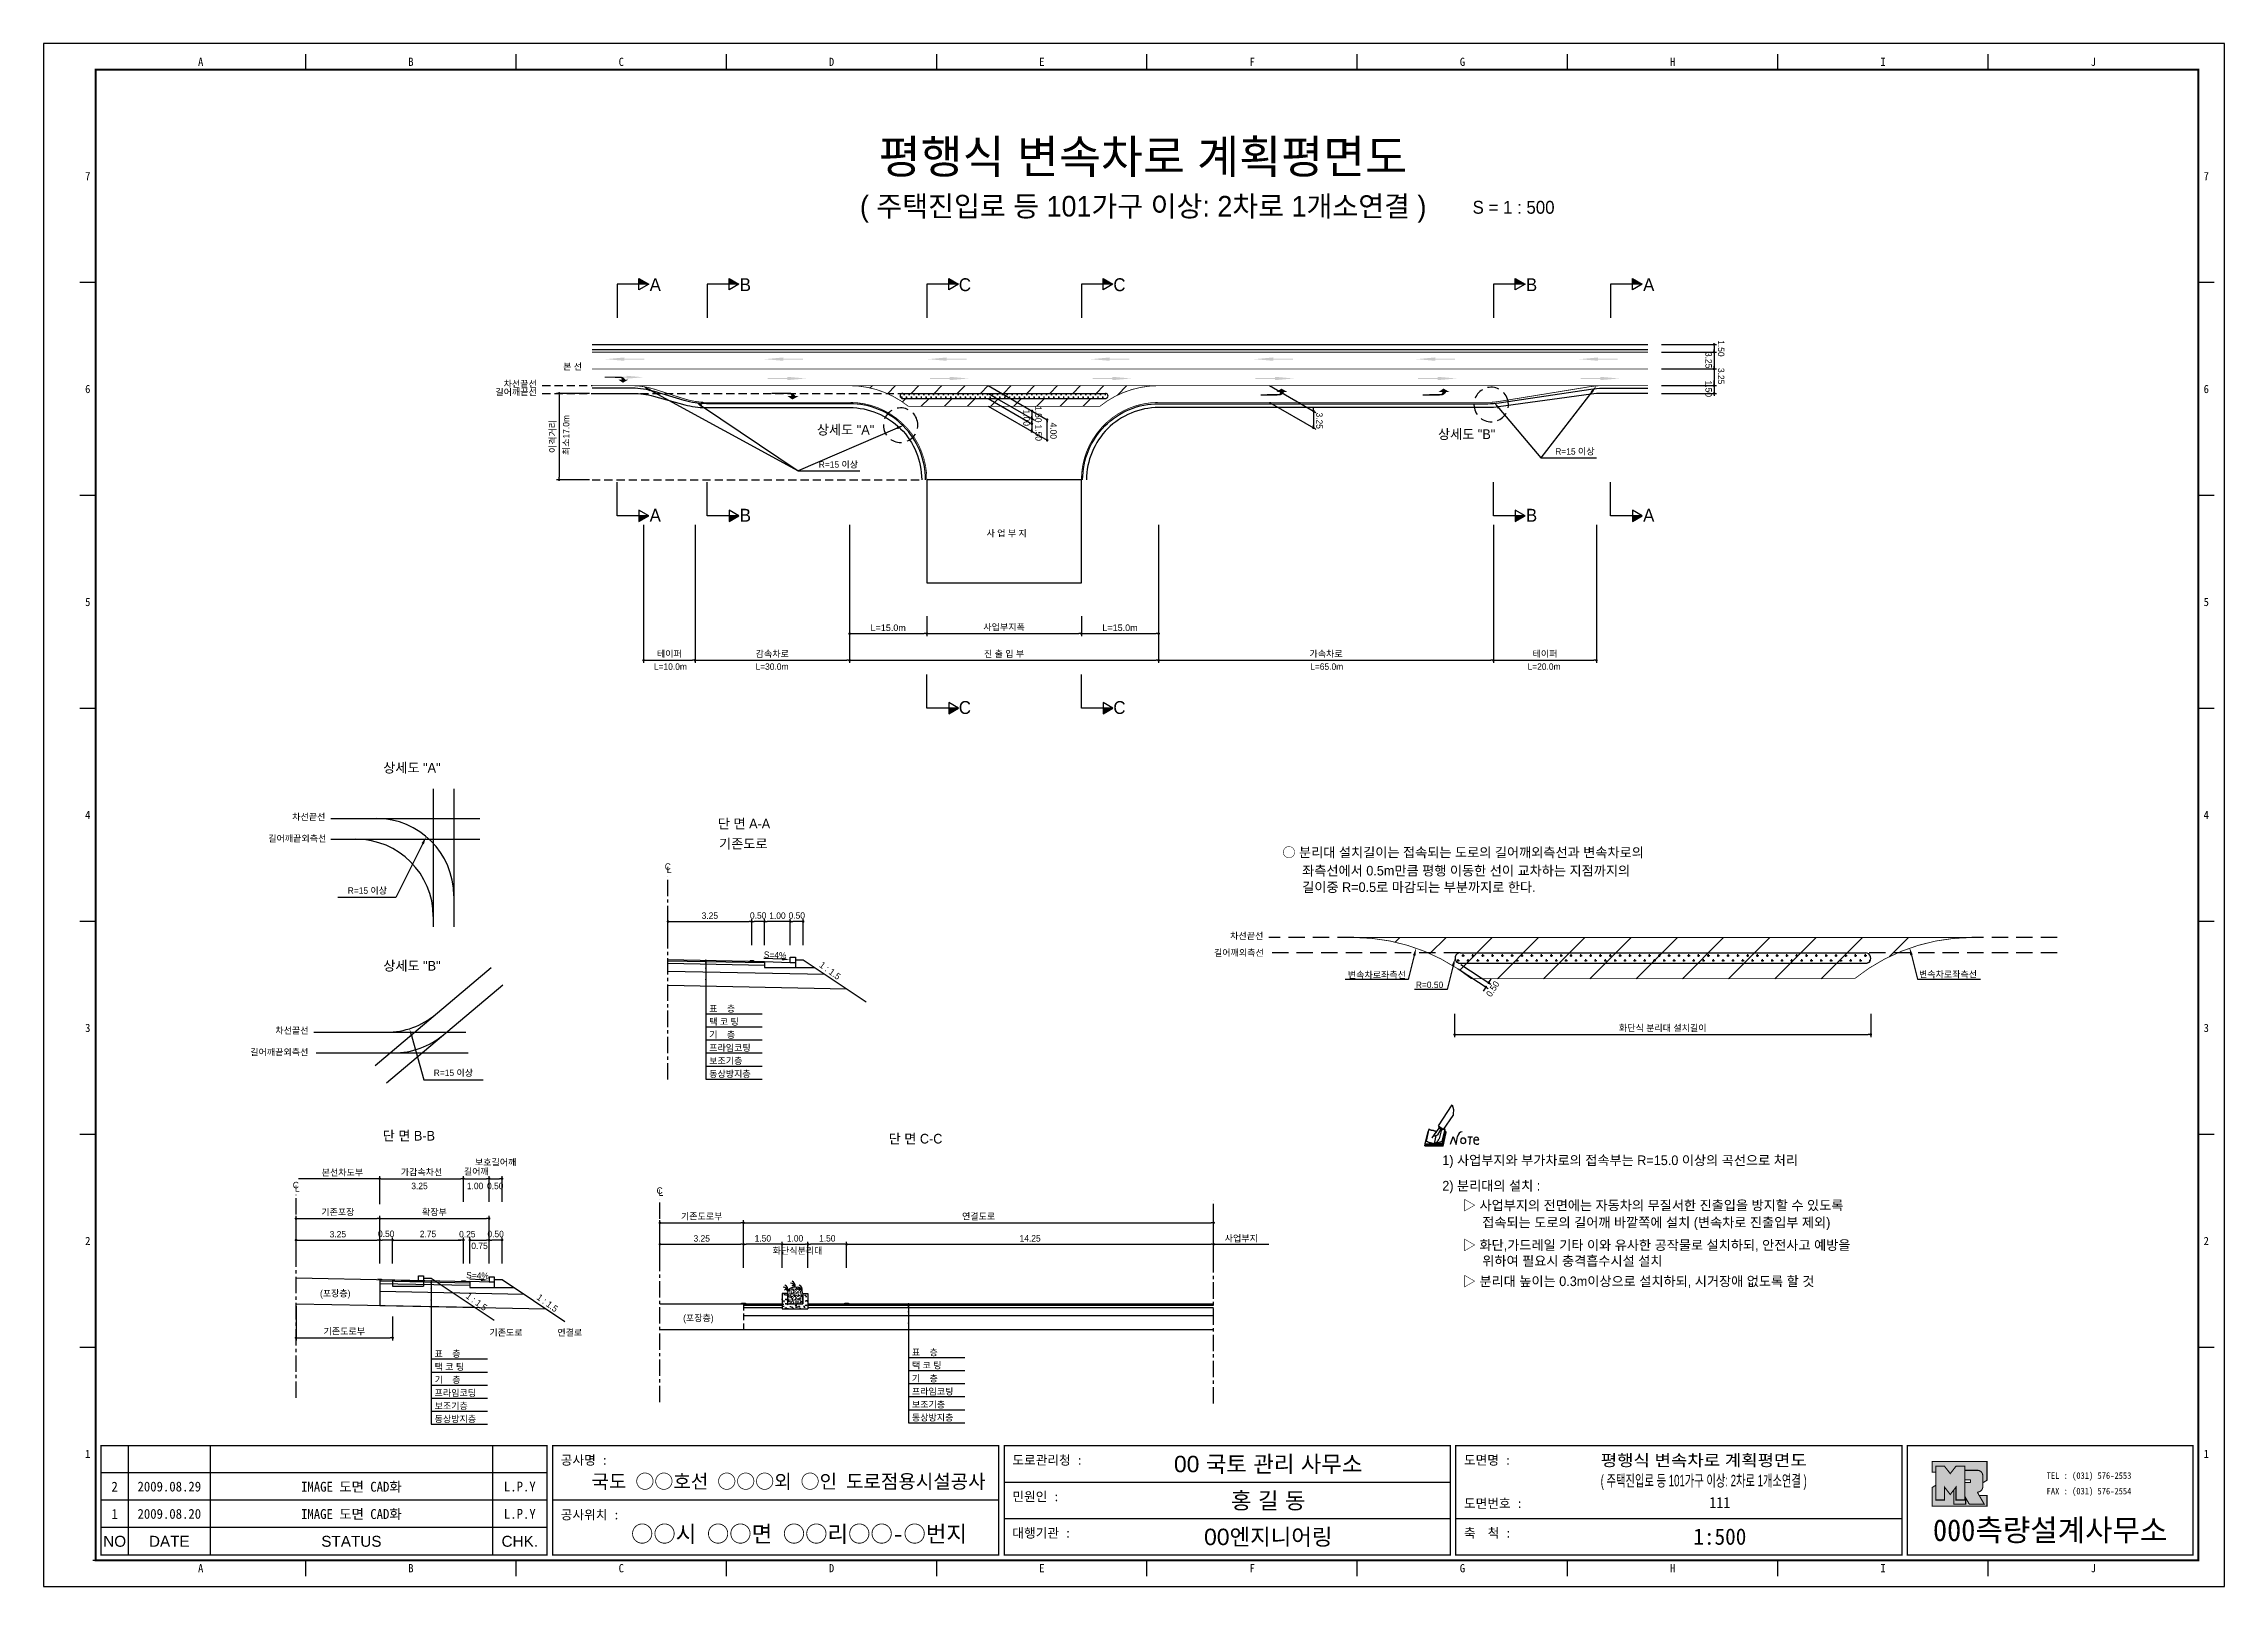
# Model space of a CAD drawing. Header units: millimetres. Extents: x 499 to 922, y 5 to 304.
import ezdxf
from ezdxf.enums import TextEntityAlignment as Align

# ---------------------------------------------------------------- set-up
doc = ezdxf.new("R2010")
doc.units = ezdxf.units.MM
doc.linetypes.add('CENTER', pattern=[50.8, 31.75, -6.35, 6.35, -6.35])
doc.linetypes.add('HIDDEN', pattern=[9.525, 6.35, -3.175])
for name, color, linetype in [('CC-GSTR-0004', 4, 'Continuous'), ('CM-LANE-0030', 30, 'Continuous'), ('CZ-DIMT-0002', 7, 'Continuous'), ('CZ-EXST-0002', 1, 'Continuous'), ('CZ-LIN1-0007', 7, 'Continuous'), ('CZ-LIN2-0003', 3, 'Continuous'), ('CZ-LINE-0001', 7, 'Continuous'), ('CZ-TEXT-BOX0', 7, 'Continuous'), ('TITLE', 7, 'Continuous')]:
    doc.layers.add(name, color=color, linetype=linetype)
doc.styles.add('견고딕', font='arial.ttf')
doc.styles.add('돋움', font='')
doc.styles.add('돋음체', font='')
doc.styles.get('돋움').set_extended_font_data('Dotum')
doc.styles.get('돋음체').set_extended_font_data('DotumChe')

msp = doc.modelspace()

# ---------------------------------------------------------------- texts
at = {"layer": 'CZ-DIMT-0002', "style": '돋움'}
for s, height, p in [('A', 2.5, (617.3, 257.35)), ('B', 2.5, (634.79, 257.35)), ('C', 2.5, (677.41, 257.35)), ('C', 2.5, (707.41, 257.35)), ('B', 2.5, (787.41, 257.35)), ('A', 2.5, (810.17, 257.35)), ('본 선', 1.25, (601.24, 241.46)), ('길어깨끝선', 1.25, (590.29, 236.51)), ('차선끝선', 1.25, (591.08, 238.1)), ('상세도 "A"', 1.875, (654.24, 229.2)), ('상세도 "B"', 1.875, (774.81, 228.34)), ('R=15 이상', 1.25, (795.83, 225)), ('R=15 이상', 1.25, (652.85, 222.46)), ('A', 2.5, (617.3, 212.61)), ('B', 2.5, (634.79, 212.61)), ('B', 2.5, (787.41, 212.61)), ('A', 2.5, (810.17, 212.61)), ('사 업 부 지', 1.25, (685.51, 209.1)), ('L=10.0m', 1.25, (620.24, 183.24)), ('L=30.0m', 1.25, (639.96, 183.24)), ('L=65.0m', 1.25, (747.65, 183.24)), ('L=20.0m', 1.25, (789.84, 183.24)), ('C', 2.5, (677.41, 175.3)), ('C', 2.5, (707.41, 175.3)), ('차선끝선', 1.25, (550.03, 154.09)), ('길어깨끝외측선', 1.25, (547.8, 149.89)), ('C', 1.25, (619.73, 144.44)), ('L', 1.25, (619.99, 143.79)), ('R=15 이상', 1.25, (561.41, 139.77)), ('차선끝선', 1.25, (732.12, 131)), ('차선끝선', 1.25, (546.77, 112.61)), ('길어깨끝외측선', 1.25, (544.31, 108.43)), ('R=15 이상', 1.25, (578.11, 104.41)), ('C', 1.25, (547.52, 82.63)), ('L', 1.25, (547.78, 81.98)), ('C', 1.25, (618.15, 81.56)), ('L', 1.25, (618.41, 81.16))]:
    msp.add_text(s, height=height, dxfattribs=at).set_placement(p, align=Align.MIDDLE_CENTER)
for s, rotation, p in [('1.50', 270, (823.6, 246.58)), ('3.25', 270, (821.17, 244.3)), ('1.50', 270, (821.17, 238.74)), ('3.25', 270, (823.6, 241.19)), ('최소17.0m', 90, (600.62, 224.29))]:
    msp.add_text(s, height=1.25, rotation=rotation, dxfattribs=at).set_placement(p)
for s, p in [('○ 분리대 설치길이는 접속되는 도로의 길어깨외측선과 변속차로의', (739.04, 147.19)), ('좌측선에서 0.5m만큼 평행 이동한 선이 교차하는 지점까지의', (742.89, 143.64)), ('길이중 R=0.5로 마감되는 부분까지로 한다.', (742.89, 140.44)), ('1) 사업부지와 부가차로의 접속부는 R=15.0 이상의 곡선으로 처리', (770.09, 87.44)), ('2) 분리대의 설치 :', (770.09, 82.5)), ('▷ 사업부지의 전면에는 자동차의 무질서한 진출입을 방지할 수 있도록', (774.07, 78.7)), ('접속되는 도로의 길어깨 바깥쪽에 설치 (변속차로 진출입부 제외)', (777.85, 75.38)), ('▷ 화단,가드레일 기타 이와 유사한 공작물로 설치하되, 안전사고 예방을', (774.07, 70.98)), ('위하여 필요시 충격흡수시설 설치', (777.85, 67.91)), ('▷ 분리대 높이는 0.3m이상으로 설치하되, 시거장애 없도록 할 것', (774.07, 63.96))]:
    msp.add_text(s, height=1.875, dxfattribs=at).set_placement(p, align=Align.MIDDLE_LEFT)
for s, rotation, p in [('S=4%', 357.7094, (640.57, 127.26)), ('1 : 1.5', 323.8881, (651.23, 124.23)), ('S=4%', 357.7094, (582.79, 65.08)), ('1 : 1.5', 323.8881, (582.61, 59.99)), ('1 : 1.5', 323.8881, (596.36, 59.74))]:
    msp.add_text(s, height=1.25, rotation=rotation, dxfattribs=at).set_placement(p, align=Align.MIDDLE_CENTER)
for s, p in [('길어깨외측선', (725.77, 127.09)), ('변속차로좌측선', (751.76, 122.8)), ('변속차로좌측선', (862.63, 122.91)), ('R=0.50', (764.95, 120.86)), ('표    층', (627.77, 116.24)), ('택 코 팅', (627.77, 113.71)), ('기    층', (627.77, 111.18)), ('프라임코팅', (627.77, 108.65)), ('보조기층', (627.77, 106.11)), ('동상방지층', (627.77, 103.58)), ('3.25', (569.94, 81.83)), ('1.00', (580.73, 81.83)), ('0.50', (584.64, 81.83)), ('사업부지', (727.85, 71.66)), ('화단식분리대', (640.09, 69.26)), ('(포장층)', (552.21, 60.99)), ('(포장층)', (622.71, 56.2)), ('기존도로', (585.1, 53.39)), ('연결로', (598.29, 53.39)), ('표    층', (667.12, 49.55)), ('표    층', (574.47, 49.27)), ('택 코 팅', (574.47, 46.74)), ('택 코 팅', (667.12, 47.02)), ('프라임코팅', (574.47, 41.67)), ('기    층', (574.47, 44.21)), ('프라임코팅', (667.12, 41.95)), ('기    층', (667.12, 44.49)), ('보조기층', (574.47, 39.14)), ('보조기층', (667.12, 39.42)), ('동상방지층', (667.12, 36.89)), ('동상방지층', (574.47, 36.61))]:
    msp.add_text(s, height=1.25, dxfattribs=at).set_placement(p)
at = {"layer": 'CZ-DIMT-0002', "char_height": 1.25, "attachment_point": 5, "style": '돋움'}
for s, insert, rotation in [('1.00', (689.35, 231.53), 270), ('1.50', (691.67, 232.19), 270), ('1.50', (691.71, 228.62), 270), ('4.00', (694.6, 229), 270), ('3.25', (746.22, 230.96), 270), ('\\A1;0.50', (779.89, 120.69), 57.1401)]:
    msp.add_mtext(s, dxfattribs=dict(at, insert=insert, rotation=rotation))
at = {"layer": 'CZ-DIMT-0002', "insert": (556.56, 85.01), "char_height": 1.25, "attachment_point": 5, "style": '돋움'}
msp.add_mtext('본선차도부', dxfattribs=at)
at = {"layer": 'CZ-LINE-0001', "insert": (597.44, 227.89), "char_height": 1.25, "attachment_point": 5, "rotation": 90, "style": '돋움'}
msp.add_mtext('\\A1;이격거리', dxfattribs=at)
at = {"layer": 'CZ-LINE-0001', "char_height": 1.25, "attachment_point": 5, "style": '돋움'}
for s, insert in [('\\A1;{\\fArial|b0|i0|c0|p32;L=15.0m}', (662.52, 190.78)), ('\\A1;사업부지폭', (685.02, 190.83)), ('\\A1;{\\fArial|b0|i0|c0|p32;L=15.0m}', (707.52, 190.78)), ('\\A1;테이퍼', (620.02, 185.66)), ('\\A1;감속차로', (640.02, 185.66)), ('\\A1;진 출 입 부', (685.02, 185.66)), ('\\A1;가속차로', (747.52, 185.66)), ('\\A1;테이퍼', (790.02, 185.66)), ('\\A1;3.25', (627.9, 134.9)), ('\\A1;0.50', (637.27, 134.93)), ('\\A1;1.00', (641.02, 134.9)), ('\\A1;0.50', (644.77, 134.93)), ('\\A1;화단식 분리대 설치길이', (812.88, 113.04)), ('\\A1;가감속차선', (571.93, 85.07)), ('\\A1;길어깨', (582.56, 85.19)), ('\\A1;보호길어깨', (586.31, 86.99)), ('\\A1;기존포장', (555.68, 77.32)), ('\\A1;확장부', (574.43, 77.32)), ('\\A1;기존도로부', (626.32, 76.5)), ('\\A1;연결도로', (680.07, 76.5)), ('\\A1;3.25', (555.68, 73.09)), ('\\A1;0.50', (565.06, 73.17)), ('\\A1;2.75', (573.18, 73.13)), ('\\A1;0.25', (580.81, 73.1)), ('\\A1;0.50', (586.31, 73.12)), ('\\A1;3.25', (626.32, 72.27)), ('\\A1;1.50', (638.19, 72.28)), ('\\A1;1.00', (644.44, 72.28)), ('\\A1;1.50', (650.69, 72.28)), ('\\A1;14.25', (690.07, 72.28)), ('\\A1;0.75', (583.18, 70.82)), ('\\A1;기존도로부', (556.93, 54.18))]:
    msp.add_mtext(s, dxfattribs=dict(at, insert=insert))
at = {"layer": 'CZ-TEXT-BOX0', "style": '돋움'}
for s, p in [('상세도 "A"', (570.05, 163.61)), ('단 면 A-A', (634.53, 152.77)), ('기존도로', (634.39, 148.87)), ('상세도 "B"', (570.06, 125.18)), ('단 면 B-B', (569.46, 92.2)), ('단 면 C-C', (667.82, 91.63))]:
    msp.add_text(s, height=1.875, dxfattribs=at).set_placement(p, align=Align.MIDDLE_CENTER)
at = {"layer": 'TITLE', "color": 3, "linetype": 'Continuous', "style": '돋음체'}
for s, p in [('A', (529.05, 300.6)), ('B', (569.87, 300.6)), ('C', (610.7, 300.6)), ('D', (651.52, 300.6)), ('E', (692.35, 300.6)), ('F', (733.17, 300.6)), ('G', (774, 300.6)), ('H', (814.82, 300.6)), ('I', (855.65, 300.6)), ('J', (896.47, 300.6)), ('7', (507.13, 278.43)), ('7', (918.4, 278.43)), ('6', (507.13, 237.1)), ('6', (918.4, 237.1)), ('5', (507.13, 195.77)), ('5', (918.4, 195.77)), ('4', (507.13, 154.44)), ('4', (918.4, 154.44)), ('3', (507.13, 113.12)), ('3', (918.4, 113.12)), ('2', (507.13, 71.79)), ('2', (918.4, 71.79)), ('1', (507.13, 30.46)), ('1', (918.4, 30.46)), ('A', (529.05, 8.28)), ('B', (569.87, 8.28)), ('C', (610.7, 8.28)), ('D', (651.52, 8.28)), ('E', (692.35, 8.28)), ('F', (733.17, 8.28)), ('G', (774, 8.28)), ('H', (814.82, 8.28)), ('I', (855.65, 8.28)), ('J', (896.47, 8.28))]:
    msp.add_text(s, height=1.59, dxfattribs=at).set_placement(p, align=Align.MIDDLE)
at = {"layer": 'TITLE', "style": '돋움'}
for s, height, p in [('평행식 변속차로 계획평면도', 6.5, (711.97, 282.21)), ('( 주택진입로 등 101가구 이상: 2차로 1개소연결 )', 4, (712.02, 272.58))]:
    msp.add_text(s, height=height, dxfattribs=at).set_placement(p, align=Align.MIDDLE_CENTER)
msp.add_text('S = 1 : 500', height=2.5, dxfattribs=at).set_placement((775.97, 272.37), align=Align.MIDDLE_LEFT)
at = {"layer": 'TITLE', "style": '돋음체'}
for s, p in [('공사명 : ', (598.96, 28.36)), ('도로관리청 :', (686.63, 28.36)), ('도면명 :', (774.3, 28.36)), ('민원인 :', (686.63, 21.28)), ('도면번호 :', (774.3, 19.96)), ('공사위치 :', (598.96, 17.75)), ('대행기관 :', (686.63, 14.21)), ('축  척 :', (774.3, 14.21))]:
    msp.add_text(s, height=1.804, dxfattribs=at).set_placement(p)
at = {"layer": 'TITLE', "color": 7, "linetype": 'Continuous'}
for s, height, style, p in [('00 국토 관리 사무소', 3.1832, '견고딕', (736.3, 28.53)), ('국도 ○○호선 ○○○외 ○인 도로점용시설공사', 2.7, '돋음체', (643.18, 25.15)), ('홍 길 동', 3.183, '견고딕', (736.3, 21.46)), ('○○시 ○○면 ○○리○○-○번지', 3.1832, '돋음체', (645.2, 14.98)), ('00엔지니어링', 3.183, '견고딕', (736.3, 14.39))]:
    msp.add_text(s, height=height, dxfattribs=dict(at, style=style)).set_placement(p, align=Align.MIDDLE)
at = {"layer": 'TITLE', "style": '돋움'}
for s, width, p, p2 in [('평행식 변속차로 계획평면도', 1.010039, (800.84, 28.1), (840.84, 28.1)), ('( 주택진입로 등 101가구 이상: 2차로 1개소연결 )', 0.572675, (800.84, 24.15), (840.84, 24.15))]:
    msp.add_text(s, height=2.25, dxfattribs=dict(at, width=width)).set_placement(p, p2, align=Align.FIT)
at = {"layer": 'TITLE', "color": 180, "style": '돋음체'}
for s, p in [('TEL : (031) 576-2553', (887.41, 25.62)), ('FAX : (031) 576-2554', (887.41, 22.6))]:
    msp.add_text(s, height=1.2733, dxfattribs=at).set_placement(p)
at = {"layer": 'TITLE', "color": 1, "linetype": 'Continuous', "style": '돋음체'}
msp.add_text('2', height=1.91, dxfattribs=at).set_placement((512.35, 24.11), align=Align.MIDDLE)
at = {"layer": 'TITLE', "linetype": 'Continuous'}
for s, height, style, p in [('2009.08.29', 1.91, '돋음체', (522.96, 24.11)), ('L.P.Y', 1.91, '돋음체', (591, 24.11)), ('111', 2.122, '돋음체', (823.97, 21.02)), ('1', 1.91, '돋음체', (512.35, 18.81)), ('2009.08.20', 1.91, '돋음체', (522.96, 18.81)), ('L.P.Y', 1.91, '돋음체', (591, 18.81)), ('NO', 2.122, '견고딕', (512.35, 13.5)), ('DATE', 2.122, '견고딕', (522.96, 13.5)), ('STATUS', 2.122, '견고딕', (558.31, 13.5)), ('CHK.', 2.122, '견고딕', (591, 13.5)), ('1:500', 3.183, '돋음체', (823.97, 14.39))]:
    msp.add_text(s, height=height, dxfattribs=dict(at, style=style)).set_placement(p, align=Align.MIDDLE)
at = {"layer": 'TITLE', "style": '돋음체'}
for p in [(558.31, 24.11), (558.31, 18.81)]:
    msp.add_text('IMAGE 도면 CAD화', height=1.9099, dxfattribs=at).set_placement(p, align=Align.MIDDLE)
at = {"layer": 'TITLE', "color": 180, "style": '돋음체'}
msp.add_text('000측량설계사무소', height=4.244, dxfattribs=at).set_placement((888.1, 13.54), align=Align.CENTER)

# ---------------------------------------------------------------- blocks, each defined once
blk = doc.blocks.new('note')
for p, q in [((0.85, 3.5), (3.53, 7.57)), ((1.8, 2.79), (3.74, 5.46)), ((3.53, 7.57), (3.8, 6.64)), ((3.8, 6.64), (3.69, 5.72)), ((3.69, 5.72), (3.74, 5.46)), ((-1.24, 2.36), (-1.77, 0)), ((-1.77, 0), (1.77, 0)), ((-1.77, 0), (-1.77, -0.3)), ((-1.53, 0.52), (-1.55, 0.54)), ((-1.01, 2.9), (-1.53, 0.52)), ((-1.48, 0.48), (-1.53, 0.52)), ((-1.43, 0.44), (-1.48, 0.48)), ((-1.38, 0.41), (-1.43, 0.44)), ((-1.33, 0.4), (-1.38, 0.41)), ((-1.27, 0.37), (-1.33, 0.4)), ((-1.22, 0.35), (-1.27, 0.37)), ((-1.13, 2.36), (-1.24, 2.36)), ((-1.17, 0.33), (-1.22, 0.35)), ((-1.12, 0.32), (-1.17, 0.33)), ((-1.02, 0.25), (-1.12, 0.32)), ((-0.97, 0.22), (-1.02, 0.25)), ((-1, 2.9), (-1.01, 2.9)), ((-0.98, 2.85), (-1, 2.9)), ((-0.95, 2.8), (-0.98, 2.85)), ((-0.93, 0.21), (-0.97, 0.22)), ((-0.9, 2.75), (-0.95, 2.8)), ((-0.88, 0.19), (-0.93, 0.21)), ((-0.85, 2.72), (-0.9, 2.75)), ((-0.8, 0.18), (-0.88, 0.19)), ((-0.79, 2.69), (-0.85, 2.72)), ((-0.75, 0.17), (-0.8, 0.18)), ((-0.74, 2.68), (-0.79, 2.69)), ((-0.7, 0.16), (-0.75, 0.17)), ((-0.69, 2.65), (-0.74, 2.68)), ((-0.64, 0.15), (-0.7, 0.16)), ((-0.64, 2.65), (-0.69, 2.65)), ((-0.59, 2.63), (-0.64, 2.65)), ((-0.58, 0.14), (-0.64, 0.15)), ((-0.54, 2.62), (-0.59, 2.63)), ((-0.53, 0.13), (-0.58, 0.14)), ((-0.48, 2.61), (-0.54, 2.62)), ((-0.48, 0.12), (-0.53, 0.13)), ((-0.43, 2.61), (-0.48, 2.61)), ((-0.43, 0.11), (-0.48, 0.12)), ((0.75, 2.77), (-0.46, 1.16)), ((0.37, 2.24), (-0.46, 1.16)), ((-0.46, 1.16), (-0.08, 1.47)), ((-0.38, 2.59), (-0.43, 2.61)), ((-0.38, 0.08), (-0.43, 0.11)), ((-0.33, 2.59), (-0.38, 2.59)), ((-0.29, 0.06), (-0.38, 0.08)), ((-0.27, 2.58), (-0.33, 2.59)), ((-0.23, 0.05), (-0.29, 0.06)), ((-0.22, 2.57), (-0.27, 2.58)), ((-0.16, 0.04), (-0.23, 0.05)), ((-0.17, 2.56), (-0.22, 2.57)), ((-0.12, 2.55), (-0.17, 2.56)), ((-0.11, 0.03), (-0.16, 0.04)), ((-0.07, 2.53), (-0.12, 2.55)), ((-0.04, 0.02), (-0.11, 0.03)), ((-0.08, 1.47), (0.72, 1.75)), ((-0.01, 2.51), (-0.07, 2.53)), ((-0.05, -0.3), (-0.05, 0)), ((0, 0), (-0.04, 0.02)), ((0.04, 2.5), (-0.01, 2.51)), ((0.37, 1.63), (0, 0)), ((0, 0), (1.6, 0.53)), ((0, 0), (1.65, 0.18)), ((0, 0.01), (0.06, 0.04)), ((0, -0.3), (0, 0)), ((0.09, 2.48), (0.04, 2.5)), ((0.05, -0.3), (0.05, 0)), ((0.06, 0.04), (0.11, 0.07)), ((0.14, 2.48), (0.09, 2.48)), ((0.11, 0.07), (0.16, 0.09)), ((0.2, 2.47), (0.14, 2.48)), ((0.16, 0.09), (0.21, 0.12)), ((0.26, 2.43), (0.18, 2.46)), ((0.21, 0.12), (0.27, 0.14)), ((0.34, 2.4), (0.26, 2.43)), ((0.27, 0.14), (0.36, 0.19)), ((0.45, 2.37), (0.34, 2.4)), ((0.36, 0.19), (0.41, 0.22)), ((0.41, 0.22), (0.46, 0.27)), ((0.46, 0.27), (0.51, 0.3)), ((0.51, 0.3), (0.56, 0.34)), ((0.56, 0.34), (0.6, 0.4)), ((0.6, 0.4), (0.64, 0.45)), ((0.64, 0.45), (0.67, 0.51)), ((0.67, 0.51), (0.74, 0.58)), ((0.72, 1.75), (1.16, 2.53)), ((0.74, 0.58), (0.79, 0.63)), ((1, 3.1), (0.75, 2.77)), ((0.79, 0.63), (0.83, 0.68)), ((0.83, 0.68), (0.86, 0.73)), ((0.85, 3.5), (1.8, 2.79)), ((1, 3.4), (0.85, 3.21)), ((0.85, 3.21), (1.52, 2.71)), ((0.86, 0.73), (0.89, 0.79)), ((0.89, 0.84), (0.92, 0.89)), ((0.89, 0.79), (0.89, 0.84)), ((0.92, 0.89), (0.96, 0.95)), ((0.96, 0.95), (1.01, 0.97)), ((1.47, 2.74), (1.01, 0.97)), ((1.16, 2.53), (1.37, 2.82)), ((2.13, 2.84), (1.44, 2.63)), ((1.52, 2.71), (1.66, 2.9)), ((1.6, 0.53), (2.13, 2.84)), ((1.65, 0.18), (2.19, 2.48)), ((1.77, 0), (2.3, 2.36)), ((1.77, -0.3), (2.3, 2.07)), ((1.77, -0.38), (2.3, 1.99)), ((1.77, -0.44), (2.3, 1.93)), ((1.77, 0), (1.77, -0.3)), ((2.19, 2.48), (2.04, 2.47)), ((2.3, 2.36), (2.16, 2.36)), ((2.3, 2.36), (2.3, 2.07)), ((3.21, -0.08), (3.68, 1.4)), ((3.68, 1.4), (4.26, -0.14)), ((4.26, -0.14), (4.56, 1.44)), ((6.55, 1.34), (7.46, 1.34)), ((7.01, 1.34), (6.87, -0.11)), ((7.71, 0.77), (7.71, 0.55)), ((7.71, 0.77), (8.67, 0.77)), ((-1.77, -0.3), (1.77, -0.3)), ((-1.77, -0.43), (-1.77, -0.3)), ((-1.77, -0.37), (1.77, -0.37)), ((-1.77, -0.43), (1.77, -0.43))]:
    blk.add_line(p, q)
for centre, major_axis, start_param, end_param in [((0.4, 2.31), (0.0702, 0.0702), 3.283946, 6.425539), ((5.68, 1.23), (-0.806, 0.806), -0.591174, 0.597824), ((5.66, 0.58), (-0.378, 0.378), 3.926991, 10.210176), ((8.3, 0.49), (0.422, 0.422), 2.265602, 4.634911), ((8.19, 0.77), (-0.342, 0.342), 3.926991, 7.068583)]:
    blk.add_ellipse(centre, major_axis=major_axis, ratio=1, start_param=start_param, end_param=end_param)
blk = doc.blocks.new('_Dot')
at = {"color": 0, "linetype": 'ByBlock', "lineweight": -2}
blk.add_line((-0.5, 0), (-1, 0), dxfattribs=at)
at = {"color": 0, "linetype": 'ByBlock', "const_width": 0.5}
blk.add_lwpolyline([(-0.25, 0, 1), (0.25, 0, 1)], format="xyb", close=True, dxfattribs=at)

# ---------------------------------------------------------------- hatches: boundary and pattern name
at = {"layer": 'CM-LANE-0030'}
h = msp.add_hatch(dxfattribs=at)
h.set_pattern_fill('ANSI31', color=256, style=0)
h.set_pattern_definition([(45, (2.092, 6.9414), (-2.245064, 2.245064), [])])
h.paths.add_polyline_path([(655.02, 237.76, -0.170323), (666.42, 233.76), (703.62, 233.76, -0.170323), (715.02, 237.76)])
h.paths.add_polyline_path([(704.7, 236.26, -0.750696), (704.97, 235.34, 0.001926), (704.84, 235.26), (665.19, 235.26, 0.001926), (665.07, 235.34, -0.750696), (665.34, 236.26)], flags=16)
h = msp.add_hatch(dxfattribs=at)
h.set_pattern_fill('ANSI31', color=256, scale=2, style=0)
h.set_pattern_definition([(45, (-552.934, -330.9765), (-4.490128, 4.490128), [])])
h.paths.add_polyline_path([(752.92, 130.67, -0.170323), (775.72, 122.67), (850.11, 122.67, -0.170323), (872.92, 130.67)])
at = {"layer": 'CZ-EXST-0002'}
h = msp.add_hatch(dxfattribs=at)
h.set_pattern_fill('AR-CONC', color=256, scale=0.01, style=0)
h.set_pattern_definition([(50, (-466.1782, 3542.4312), (1.8218467, -0.15939086), [0.1905, -2.0955]), (355, (-466.1782, 3542.4312), (-0.3524283, 1.9105664), [0.1524, -1.6764]), (100.451, (-466.0263, 3542.418), (1.469425, 1.7511669), [0.1619, -1.7809]), (46.1842, (-466.1782, 3542.9392), (2.7107904, -0.4204233), [0.28575, -3.14325]), (96.6356, (-465.9523, 3542.9042), (2.3740423, 2.4742556), [0.24285, -2.67135]), (351.184, (-466.1782, 3542.9392), (2.374046, 2.4742512), [0.2286, -2.5146]), (21, (-465.9242, 3542.8122), (1.5161488, -1.0226552), [0.1905, -2.0955]), (326, (-465.9242, 3542.8122), (0.6180203, 1.8418797), [0.1524, -1.6764]), (71.4514, (-465.7978, 3542.727), (2.1341649, 0.8192286), [0.1619, -1.7809]), (37.5, (-466.17816, 3542.43125), (0.03088603, 0.84555039), [0, -1.65608, 0, -1.7018, 0, -1.68275]), (7.5, (-466.1782, 3542.43125), (0.66819663, 1.00180575), [0, -0.97028, 0, -1.61798, 0, -0.64135]), (327.5, (-466.7446, 3542.43125), (1.35590595, -0.05728744), [0, -0.635, 0, -1.9812, 0, -2.6289]), (317.5, (-466.9986, 3542.4312), (1.4812918, 0.2542649), [0, -0.8255, 0, -1.31572, 0, -1.8669])])
h.paths.add_polyline_path([(646.94, 58.59), (646.94, 61.59), (645.94, 61.59), (645.94, 59.59), (642.94, 59.59), (642.94, 61.59), (641.94, 61.59), (641.94, 58.59)])
h = msp.add_hatch(dxfattribs=at)
h.set_pattern_fill('AR-SAND', color=256, scale=0.01, style=0)
h.set_pattern_definition([(37.5, (-466.17816, 3542.43125), (-0.016000313, 0.489413237), [0, -0.38608, 0, -0.4318, 0, -0.41275]), (7.5, (-466.17816, 3542.43125), (0.44952328, 0.7168251), [0, -0.20828, 0, -0.34798, 0, -0.13335]), (327.5, (-466.4906, 3542.43125), (0.79099237, 0.001437185), [0, -0.127, 0, -0.4572, 0, -0.5969]), (317.5, (-466.4906, 3542.43125), (0.76355645, 0.22292932), [0, -0.0635, 0, -0.29972, 0, -0.3429])])
edge = h.paths.add_edge_path()
edge.add_ellipse((644.44, 61.59), major_axis=(-1.5, 0), ratio=0.829212, start_angle=180, end_angle=360)
edge.add_line((642.94, 61.59), (642.94, 59.59))
edge.add_line((642.94, 59.59), (645.94, 59.59))
edge.add_line((645.94, 59.59), (645.94, 61.59))
at = {"layer": 'CZ-LIN1-0007'}
for points in [[(611.32, 243.23), (611.32, 243.01), (615.15, 243.01), (615.15, 242.8), (611.32, 242.8), (611.32, 242.58), (607.67, 242.9)], [(642.19, 243.23), (642.19, 243.01), (646.01, 243.01), (646.01, 242.8), (642.19, 242.8), (642.19, 242.58), (638.53, 242.9)], [(673.9, 243.23), (673.9, 243.01), (677.73, 243.01), (677.73, 242.8), (673.9, 242.8), (673.9, 242.58), (670.25, 242.9)], [(705.53, 243.23), (705.53, 243.01), (709.36, 243.01), (709.36, 242.8), (705.53, 242.8), (705.53, 242.58), (701.88, 242.9)], [(737.27, 243.23), (737.27, 243.01), (741.1, 243.01), (741.1, 242.8), (737.27, 242.8), (737.27, 242.58), (733.62, 242.9)], [(768.72, 243.23), (768.72, 243.01), (772.54, 243.01), (772.54, 242.8), (768.72, 242.8), (768.72, 242.58), (765.07, 242.9)], [(800.33, 243.23), (800.33, 243.01), (804.15, 243.01), (804.15, 242.8), (800.33, 242.8), (800.33, 242.58), (796.68, 242.9)], [(610.59, 239.51, -0.267976), (611.49, 238.9), (612.05, 238.91), (611.01, 238.33), (610.18, 238.9), (610.79, 238.9, 0.504994), (610.52, 239.27), (607.47, 239.29), (607.47, 239.53)], [(611.72, 239.68), (611.72, 239.49), (608.29, 239.49), (608.29, 239.3), (611.72, 239.3), (611.72, 239.11), (614.99, 239.39)], [(642.91, 239.47), (642.91, 239.26), (639.09, 239.26), (639.09, 239.05), (642.91, 239.05), (642.91, 238.83), (646.56, 239.15)], [(674.48, 239.47), (674.48, 239.26), (670.66, 239.26), (670.66, 239.05), (674.48, 239.05), (674.48, 238.83), (678.13, 239.15)], [(706.06, 239.47), (706.06, 239.26), (702.23, 239.26), (702.23, 239.05), (706.06, 239.05), (706.06, 238.83), (709.71, 239.15)], [(737.63, 239.47), (737.63, 239.26), (733.8, 239.26), (733.8, 239.05), (737.63, 239.05), (737.63, 238.83), (741.28, 239.15)], [(738.36, 235.85, 0.267976), (739.39, 236.53), (740.02, 236.53), (738.85, 237.19), (737.9, 236.54), (738.6, 236.54, -0.504994), (738.29, 236.12), (734.82, 236.1), (734.83, 235.83)], [(769.2, 239.47), (769.2, 239.26), (765.38, 239.26), (765.38, 239.05), (769.2, 239.05), (769.2, 238.83), (772.85, 239.15)], [(769.83, 235.85, 0.267976), (770.86, 236.53), (771.49, 236.53), (770.32, 237.19), (769.37, 236.54), (770.07, 236.54, -0.504994), (769.76, 236.12), (766.3, 236.1), (766.3, 235.83)], [(800.77, 239.47), (800.77, 239.26), (796.95, 239.26), (796.95, 239.05), (800.77, 239.05), (800.77, 238.83), (804.43, 239.15)], [(643.45, 236.41, -0.267976), (644.48, 235.73), (645.1, 235.73), (643.93, 235.07), (642.99, 235.72), (643.68, 235.72, 0.504994), (643.37, 236.14), (639.91, 236.16), (639.91, 236.43)], [(636.4, 126.08), (636.4, 126.21), (635.65, 126.22), (635.65, 126.1)], [(564.18, 64.27), (564.18, 64.4), (563.43, 64.41), (563.43, 64.29)], [(580.43, 63.95), (580.43, 64.07), (579.68, 64.09), (579.68, 63.96)], [(634.82, 59.59), (634.82, 59.71), (634.07, 59.71), (634.07, 59.59)], [(654.82, 59.59), (654.82, 59.71), (654.07, 59.71), (654.07, 59.59)]]:
    msp.add_hatch(color=256, dxfattribs=at).paths.add_polyline_path(points)
at = {"layer": 'CZ-LIN2-0003'}
h = msp.add_hatch(dxfattribs=at)
h.set_pattern_fill('CROSS', color=256, scale=0.075, style=0)
h.set_pattern_definition([(0, (2.092, 6.94137), (0.47625, 0.47625), [0.238125, -0.714375]), (90, (2.21106, 6.8223), (-0.47625, 0.47625), [0.238125, -0.714375])])
h.paths.add_polyline_path([(704.7, 236.26), (665.34, 236.26, 0.750696), (665.07, 235.34, -0.001926), (665.19, 235.26), (704.84, 235.26, -0.001926), (704.97, 235.34, 0.750696)])
h = msp.add_hatch(dxfattribs=at)
h.set_pattern_fill('CROSS', color=256, scale=0.15, style=0)
h.set_pattern_definition([(0, (-552.93405, -330.9765), (0.9525, 0.9525), [0.47625, -1.42875]), (90, (-552.6959, -331.2147), (-0.9525, 0.9525), [0.47625, -1.42875])])
h.paths.add_polyline_path([(773.56, 127.67, 0.750696), (773.02, 125.82, -0.001926), (773.26, 125.67), (852.57, 125.67, -0.001926), (852.81, 125.82, 0.750696), (852.28, 127.67)])
at = {"layer": 'CZ-LINE-0001'}
for points in [[(614.14, 258.53), (614.14, 257.43), (616.04, 257.43)], [(631.63, 258.53), (631.63, 257.43), (633.54, 257.43)], [(674.26, 258.53), (674.26, 257.43), (676.16, 257.43)], [(704.26, 258.53), (704.26, 257.43), (706.16, 257.43)], [(784.25, 258.53), (784.25, 257.43), (786.16, 257.43)], [(807.01, 258.53), (807.01, 257.43), (808.91, 257.43)], [(616.04, 212.48), (614.14, 212.48), (614.14, 211.38)], [(633.54, 212.48), (631.63, 212.48), (631.63, 211.38)], [(786.16, 212.48), (784.25, 212.48), (784.25, 211.38)], [(808.91, 212.48), (807.01, 212.48), (807.01, 211.38)], [(676.16, 175.17), (674.26, 175.17), (674.26, 174.07)], [(706.16, 175.17), (704.26, 175.17), (704.26, 174.07)]]:
    msp.add_hatch(color=256, dxfattribs=at).paths.add_polyline_path(points)
at = {"layer": 'TITLE', "ltscale": 150}
h = msp.add_hatch(color=8, dxfattribs=at)
edge = h.paths.add_edge_path()
edge.add_line((875.83, 28.99), (865.17, 28.99))
edge.add_line((865.17, 28.99), (865.17, 26.91))
edge.add_line((865.17, 26.91), (865.88, 26.91))
edge.add_line((865.88, 26.91), (865.88, 28.08))
edge.add_line((865.88, 28.08), (867.57, 28.08))
edge.add_line((867.57, 28.08), (868.7, 26.63))
edge.add_line((868.7, 26.63), (869.82, 28.08))
edge.add_line((869.82, 28.08), (871.52, 28.08))
edge.add_line((871.52, 28.08), (871.52, 27.28))
edge.add_line((871.52, 27.28), (873.95, 27.28))
edge.add_arc((873.95, 26.21), 1.07, 0, 90, ccw=False)
edge.add_line((875.02, 26.21), (875.02, 24.85))
edge.add_line((875.02, 24.85), (875.83, 25.35))
edge.add_line((875.83, 25.35), (875.83, 28.99))
h.paths.add_polyline_path([(869.38, 23.46), (868.7, 22.58), (867.57, 24.03), (867.57, 21.52), (865.88, 21.52), (865.88, 24.37), (865.17, 23.93), (865.17, 20.3), (875.83, 20.3), (875.83, 22.38), (874.34, 22.38), (875.29, 20.72), (872.39, 20.72), (871.69, 21.93), (871.69, 20.72), (869.38, 20.72)])
msp.add_hatch(color=5, dxfattribs=at).paths.add_polyline_path([(871.52, 28.08), (869.82, 28.08), (868.7, 26.63), (867.57, 28.08), (865.88, 28.08), (865.88, 21.52), (867.57, 21.52), (867.57, 24.03), (868.7, 22.58), (869.82, 24.03), (869.82, 21.52), (871.52, 21.52)])
h = msp.add_hatch(color=161, dxfattribs=at)
edge = h.paths.add_edge_path()
edge.add_arc((873.95, 26.21), 1.07, 0, 90)
edge.add_line((873.95, 27.28), (871.52, 27.28))
edge.add_line((871.52, 27.28), (871.52, 25.43))
edge.add_line((871.52, 25.43), (872.51, 25.43))
edge.add_arc((872.51, 25.32), 0.113, 0, 90, ccw=False)
edge.add_line((872.62, 25.32), (872.62, 25.01))
edge.add_arc((872.51, 25.01), 0.113, 270, 360, ccw=False)
edge.add_line((872.51, 24.89), (871.52, 24.89))
edge.add_line((871.52, 24.89), (871.52, 21.52))
edge.add_line((871.52, 21.52), (869.82, 21.52))
edge.add_line((869.82, 21.52), (869.82, 24.03))
edge.add_line((869.82, 24.03), (869.38, 23.46))
edge.add_line((869.38, 23.46), (869.38, 20.72))
edge.add_line((869.38, 20.72), (871.69, 20.72))
edge.add_line((871.69, 20.72), (871.69, 21.93))
edge.add_line((871.69, 21.93), (872.39, 20.72))
edge.add_line((872.39, 20.72), (875.29, 20.72))
edge.add_line((875.29, 20.72), (873.95, 23.04))
edge.add_arc((873.95, 24.11), 1.07, 270, 360)
edge.add_line((875.02, 24.11), (875.02, 26.21))

# ---------------------------------------------------------------- linework, layer by layer
at = {"color": 0, "linetype": 'ByBlock', "lineweight": -2}
for p, q in [((822.84, 245.51), (822.84, 245.26)), ((822.84, 244.51), (822.84, 244.76)), ((822.84, 244.01), (822.84, 243.76)), ((822.84, 241.26), (822.84, 241.51)), ((822.84, 240.76), (822.84, 240.51)), ((822.84, 238.01), (822.84, 238.26)), ((822.84, 238.01), (822.84, 238.26)), ((745.07, 233.11), (745.07, 233.36)), ((822.84, 236.01), (822.84, 235.76)), ((822.84, 236.01), (822.84, 235.76)), ((690.42, 232.61), (690.42, 232.36)), ((690.42, 231.61), (690.42, 231.86)), ((690.42, 231.11), (690.42, 230.86)), ((690.42, 230.61), (690.42, 230.86)), ((690.42, 229.11), (690.42, 229.36)), ((693.38, 230.9), (693.38, 230.65)), ((745.06, 229.86), (745.06, 230.11)), ((745.07, 232.61), (745.07, 232.36)), ((693.38, 227.4), (693.38, 227.65)), ((778.41, 120.86), (778.28, 120.65)), ((779.23, 122.12), (779.36, 122.33)), ((563.56, 83.87), (563.31, 83.87)), ((725.94, 71.13), (726.19, 71.13))]:
    msp.add_line(p, q, dxfattribs=at)
at = {"color": 0, "linetype": 'ByBlock', "const_width": 0.25}
for points in [[(822.84, 245.64, 1), (822.84, 245.89, 1)], [(822.84, 244.39, 1), (822.84, 244.14, 1)], [(822.84, 244.14, 1), (822.84, 244.39, 1)], [(822.84, 241.14, 1), (822.84, 240.89, 1)], [(822.84, 240.89, 1), (822.84, 241.14, 1)], [(822.84, 237.89, 1), (822.84, 237.64, 1)], [(822.84, 237.89, 1), (822.84, 237.64, 1)], [(690.42, 232.73, 1), (690.42, 232.98, 1)], [(745.07, 232.98, 1), (745.07, 232.73, 1)], [(745.07, 232.73, 1), (745.07, 232.98, 1)], [(822.84, 236.14, 1), (822.84, 236.39, 1)], [(822.84, 236.14, 1), (822.84, 236.39, 1)], [(690.42, 231.48, 1), (690.42, 231.23, 1)], [(690.42, 231.23, 1), (690.42, 231.48, 1)], [(690.42, 230.48, 1), (690.42, 230.23, 1)], [(690.42, 228.98, 1), (690.42, 228.73, 1)], [(693.38, 231.03, 1), (693.38, 231.28, 1)], [(745.06, 229.73, 1), (745.06, 229.48, 1)], [(693.38, 227.28, 1), (693.38, 227.03, 1)], [(778.48, 120.96, 1), (778.62, 121.17, 1)], [(779.16, 122.01, 1), (779.02, 121.8, 1)], [(563.68, 83.87, 1), (563.93, 83.87, 1)], [(725.82, 71.13, 1), (725.57, 71.13, 1)]]:
    msp.add_lwpolyline(points, format="xyb", close=True, dxfattribs=at)
at = {"layer": 'CC-GSTR-0004'}
for p, q in [((638.52, 126.04), (638.52, 124.84)), ((638.52, 126.04), (643.52, 125.84)), ((638.52, 124.84), (644.52, 124.84)), ((643.52, 125.84), (643.52, 126.84)), ((643.52, 126.84), (644.52, 126.84)), ((643.52, 125.84), (644.52, 125.84)), ((644.52, 126.84), (644.52, 124.84))]:
    msp.add_line(p, q, dxfattribs=at)
for points in [[(605.02, 245.76), (810.02, 245.76)], [(605.02, 244.76), (810.02, 244.76)], [(586.06, 63.78), (585.06, 63.78), (581.31, 63.93), (581.31, 62.78), (586.06, 62.78), (586.06, 64.78), (585.06, 64.78), (585.06, 63.78)]]:
    msp.add_lwpolyline(points, dxfattribs=at)
for points in [[(669.77, 219.51, 0.414214), (655.02, 234.26), (627.22, 234.26), (627.22, 234.26, -0.072993), (622.91, 234.9), (622.91, 234.9), (617.13, 236.63), (617.13, 236.63, 0.072993), (612.82, 237.26), (612.82, 237.26), (605.02, 237.26)], [(700.27, 219.51, -0.414214), (715.02, 234.26), (778.9, 234.26), (778.9, 234.26, 0.03724), (781.12, 234.43), (798.91, 237.1), (798.91, 237.1, -0.03724), (801.14, 237.26), (801.14, 237.26), (810.02, 237.26)], [(605.02, 236.26), (612.99, 236.26, -0.067192), (616.97, 235.73), (623.06, 234.05, 0.067192), (627.04, 233.51), (655.02, 233.51, -0.414214), (669.02, 219.51)], [(810.02, 236.26), (801.04, 236.26, 0.034174), (799, 236.12), (781.03, 233.65, -0.034174), (778.99, 233.51), (778.99, 233.51), (715.02, 233.51, 0.414214), (701.02, 219.51)]]:
    msp.add_lwpolyline(points, format="xyb", dxfattribs=at)
at = {"layer": 'CM-LANE-0030', "const_width": 0.15}
msp.add_lwpolyline([(605.02, 241.01), (810.02, 241.01)], dxfattribs=at)
for points in [[(703.62, 233.76), (666.42, 233.76, 0.170323), (655.02, 237.76), (715.02, 237.76, 0.170323)], [(850.11, 122.67), (775.72, 122.67, 0.170323), (752.92, 130.67), (872.92, 130.67, 0.170323)]]:
    msp.add_lwpolyline(points, format="xyb", close=True, dxfattribs=at)
at = {"layer": 'CZ-EXST-0002'}
for p, q in [((574.2, 159.49), (574.2, 132.71)), ((578.18, 159.49), (578.18, 132.71)), ((554.31, 153.76), (583.25, 153.76)), ((554.31, 149.74), (583.25, 149.74)), ((562.92, 105.85), (585.47, 124.84)), ((565.12, 102.48), (587.73, 121.51)), ((551.04, 112.28), (580.52, 112.28)), ((551.46, 108.28), (581, 108.28)), ((547.56, 64.61), (566.31, 64.23)), ((566.31, 64.23), (571.31, 64.03)), ((566.31, 64.23), (566.31, 63.03)), ((571.31, 65.03), (572.31, 65.03)), ((571.31, 64.03), (571.31, 65.03)), ((571.31, 64.03), (572.31, 64.03)), ((572.31, 65.03), (572.31, 63.03)), ((572.31, 64.53), (573.81, 64.53)), ((573.81, 64.53), (586.01, 56.4)), ((547.56, 59.61), (582.23, 58.91)), ((566.31, 63.03), (572.31, 63.03)), ((618.19, 59.59), (634.44, 59.59)), ((618.19, 54.59), (634.44, 54.59))]:
    msp.add_line(p, q, dxfattribs=at)
at = {"layer": 'CZ-LIN1-0007'}
for p, q in [((635.65, 126.22), (636.4, 126.21)), ((635.65, 126.1), (636.4, 126.08)), ((636.4, 126.21), (636.4, 126.08)), ((563.43, 64.41), (564.18, 64.4)), ((563.43, 64.29), (564.18, 64.27)), ((564.18, 64.4), (564.18, 64.27)), ((579.68, 64.09), (580.43, 64.07)), ((579.68, 63.96), (580.43, 63.95)), ((580.43, 64.07), (580.43, 63.95)), ((634.07, 59.59), (634.07, 59.71)), ((634.07, 59.71), (634.82, 59.71)), ((634.82, 59.59), (634.07, 59.59)), ((634.82, 59.71), (634.82, 59.59)), ((654.07, 59.71), (654.82, 59.71)), ((654.07, 59.59), (654.07, 59.71)), ((654.82, 59.59), (654.07, 59.59)), ((654.82, 59.71), (654.82, 59.59))]:
    msp.add_line(p, q, dxfattribs=at)
at = {"layer": 'CZ-LIN1-0007', "const_width": 0.15}
for points in [[(605.02, 244.26), (810.02, 244.26)], [(633.83, 237.76), (655.02, 237.76)], [(715.02, 237.76), (758.12, 237.76)]]:
    msp.add_lwpolyline(points, dxfattribs=at)
for points in [[(605.02, 237.76), (612.64, 237.76), (612.64, 237.76, -0.07872), (617.28, 237.03), (617.28, 237.03), (622.76, 235.25, 0.07872), (627.39, 234.51), (655.02, 234.51, -0.414214), (670.02, 219.51)], [(810.02, 237.76), (801.23, 237.76), (801.23, 237.76, 0.040295), (798.82, 237.57), (798.82, 237.57), (781.21, 234.71), (781.21, 234.71, -0.040295), (778.81, 234.51), (715.02, 234.51, 0.414214), (700.02, 219.51)]]:
    msp.add_lwpolyline(points, format="xyb", dxfattribs=at)
at = {"layer": 'CZ-LIN1-0007', "linetype": 'HIDDEN', "const_width": 0.15}
for points in [[(612.64, 237.76), (633.83, 237.76)], [(758.12, 237.76), (801.23, 237.76)]]:
    msp.add_lwpolyline(points, dxfattribs=at)
at = {"layer": 'CZ-LIN2-0003'}
for p, q in [((665.19, 235.26), (704.84, 235.26)), ((665.34, 236.26), (704.7, 236.26)), ((773.56, 127.67), (852.28, 127.67)), ((619.77, 126.41), (638.52, 126.04)), ((619.77, 126.16), (638.52, 125.79)), ((619.77, 125.66), (638.52, 125.29)), ((619.77, 124.16), (650.2, 123.56)), ((644.52, 126.34), (646.02, 126.34)), ((644.52, 124.84), (648.27, 124.84)), ((646.02, 126.34), (658.22, 118.2)), ((773.26, 125.67), (852.57, 125.67)), ((619.77, 121.41), (654.45, 120.72)), ((563.81, 64.28), (563.81, 59.28)), ((563.81, 64.28), (581.31, 63.93)), ((563.81, 64.03), (581.31, 63.68)), ((563.81, 63.53), (581.31, 63.18)), ((586.06, 64.28), (587.56, 64.28)), ((587.56, 64.28), (599.76, 56.15)), ((563.81, 62.03), (591.77, 61.47)), ((563.81, 59.28), (596.02, 58.64)), ((586.06, 62.78), (589.81, 62.78)), ((634.44, 59.59), (641.94, 59.59)), ((634.44, 59.34), (641.94, 59.34)), ((642.94, 61.59), (641.94, 61.59)), ((641.94, 61.59), (641.94, 58.59)), ((642.94, 61.59), (642.94, 59.59)), ((642.94, 59.59), (645.94, 59.59)), ((645.94, 61.59), (645.94, 59.59)), ((645.94, 61.59), (646.94, 61.59)), ((646.94, 61.59), (646.94, 58.59)), ((646.94, 59.59), (725.69, 59.59)), ((646.94, 59.34), (725.69, 59.34)), ((634.44, 58.84), (641.94, 58.84)), ((634.44, 57.34), (725.69, 57.34)), ((641.94, 58.59), (646.94, 58.59)), ((646.94, 58.84), (725.69, 58.84)), ((634.44, 54.59), (725.69, 54.59))]:
    msp.add_line(p, q, dxfattribs=at)
at = {"layer": 'CZ-LIN2-0003', "color": 1}
msp.add_line((779.36, 122.33), (779.63, 122.75), dxfattribs=at)
at = {"layer": 'CZ-LIN2-0003'}
for points in [[(665.19, 235.26, 0.001926), (665.07, 235.34, 0.001926)], [(704.97, 235.34, 0.001926), (704.84, 235.26)], [(773.26, 125.67, 0.001926), (773.02, 125.82, 0.001926)], [(852.81, 125.82, 0.001926), (852.57, 125.67)]]:
    msp.add_lwpolyline(points, format="xyb", dxfattribs=at)
msp.add_lwpolyline([(700.02, 219.51), (670.02, 219.51), (670.02, 199.51), (700.02, 199.51)], close=True, dxfattribs=at)
for centre, radius, start, end in [((665.34, 235.76), 0.5, 90, 237.5816), ((704.7, 235.76), 0.5, 302.4184, 90), ((563.18, 138.76), 15, 0, 90), ((559.2, 134.74), 15, 0, 90), ((773.56, 126.67), 1, 90, 237.5816), ((852.28, 126.67), 1, 302.4184, 90), ((565.07, 127.28), 15, 270, 310.097), ((566.53, 123.28), 15, 270, 310.097), ((643.57, 62.71), 0.88, 7.8639, 92.7752), ((643.46, 63.05), 1, 347.1802, 67.3267), ((642.17, 61.92), 0.88, 7.8639, 92.7752), ((642.63, 61.9), 0.44, 19.771, 124.0366), ((642.07, 62.27), 1, 347.1802, 67.3267), ((644.03, 62.68), 0.44, 19.771, 124.0366), ((644.96, 61.92), 0.88, 7.8639, 92.7752), ((645.42, 61.9), 0.44, 19.771, 124.0366), ((644.85, 62.27), 1, 347.1802, 67.3267)]:
    msp.add_arc(centre, radius, start, end, dxfattribs=at)
msp.add_ellipse((644.44, 61.59), major_axis=(-1.5, 0), ratio=0.829212, start_param=3.141593, end_param=6.283185, dxfattribs=at)
at = {"layer": 'CZ-LINE-0001'}
for p, q in [((614.14, 256.33), (614.14, 258.53)), ((614.14, 258.53), (616.04, 257.43)), ((631.63, 256.33), (631.63, 258.53)), ((631.63, 258.53), (633.54, 257.43)), ((674.26, 256.33), (674.26, 258.53)), ((674.26, 258.53), (676.16, 257.43)), ((704.26, 256.33), (704.26, 258.53)), ((704.26, 258.53), (706.16, 257.43)), ((784.25, 256.33), (784.25, 258.53)), ((784.25, 258.53), (786.16, 257.43)), ((807.01, 256.33), (807.01, 258.53)), ((807.01, 258.53), (808.91, 257.43)), ((616.04, 257.43), (609.9, 257.43)), ((609.9, 257.43), (609.9, 250.89)), ((616.04, 257.43), (614.14, 256.33)), ((633.54, 257.43), (627.39, 257.43)), ((627.39, 257.43), (627.39, 250.89)), ((633.54, 257.43), (631.63, 256.33)), ((676.16, 257.43), (670.02, 257.43)), ((670.02, 257.43), (670.02, 250.89)), ((676.16, 257.43), (674.26, 256.33)), ((706.16, 257.43), (700.02, 257.43)), ((700.02, 257.43), (700.02, 250.89)), ((706.16, 257.43), (704.26, 256.33)), ((786.16, 257.43), (780.01, 257.43)), ((780.01, 257.43), (780.01, 250.89)), ((786.16, 257.43), (784.25, 256.33)), ((808.91, 257.43), (802.77, 257.43)), ((802.77, 257.43), (802.77, 250.89)), ((808.91, 257.43), (807.01, 256.33)), ((812.62, 245.76), (823.34, 245.76)), ((812.62, 244.26), (823.34, 244.26)), ((812.62, 244.26), (823.34, 244.26)), ((822.84, 245.26), (822.84, 236.26)), ((681.93, 237.76), (693.38, 231.15)), ((736.57, 237.76), (745.57, 232.57)), ((812.62, 241.01), (823.34, 241.01)), ((812.62, 237.76), (823.34, 237.76)), ((822.84, 238.26), (822.84, 238.76)), ((604.52, 236.26), (598.14, 236.26)), ((598.64, 235.76), (598.64, 220.01)), ((681.93, 236.26), (690.92, 231.07)), ((681.93, 235.26), (690.42, 230.36)), ((681.93, 233.76), (693.38, 227.15)), ((736.56, 234.51), (745.56, 229.32)), ((812.62, 236.26), (823.34, 236.26)), ((812.62, 236.26), (823.34, 236.26)), ((690.42, 232.36), (690.42, 228.86)), ((693.38, 227.15), (693.38, 231.15)), ((745.07, 232.36), (745.07, 229.36)), ((645.06, 221.21), (657, 221.21)), ((789.24, 223.75), (800.02, 223.75)), ((604.52, 219.51), (598.14, 219.51)), ((609.9, 212.48), (609.9, 219.02)), ((627.39, 212.48), (627.39, 219.02)), ((780.01, 212.48), (780.01, 219.02)), ((802.77, 212.48), (802.77, 219.02)), ((616.04, 212.48), (609.9, 212.48)), ((616.04, 212.48), (614.14, 213.58)), ((614.14, 213.58), (614.14, 211.38)), ((614.14, 211.38), (616.04, 212.48)), ((633.54, 212.48), (627.39, 212.48)), ((633.54, 212.48), (631.63, 213.58)), ((631.63, 213.58), (631.63, 211.38)), ((631.63, 211.38), (633.54, 212.48)), ((786.16, 212.48), (780.01, 212.48)), ((786.16, 212.48), (784.25, 213.58)), ((784.25, 213.58), (784.25, 211.38)), ((784.25, 211.38), (786.16, 212.48)), ((808.91, 212.48), (802.77, 212.48)), ((808.91, 212.48), (807.01, 213.58)), ((807.01, 213.58), (807.01, 211.38)), ((807.01, 211.38), (808.91, 212.48)), ((615.02, 210.74), (615.02, 183.96)), ((625.02, 210.74), (625.02, 183.96)), ((625.02, 210.74), (625.02, 183.96)), ((655.02, 210.74), (655.02, 183.96)), ((715.02, 210.74), (715.02, 183.96)), ((780.02, 210.74), (780.02, 183.96)), ((780.02, 210.74), (780.02, 183.96)), ((800.02, 210.74), (800.02, 183.96)), ((655.02, 193.02), (655.02, 183.96)), ((655.02, 193.02), (655.02, 189.14)), ((670.02, 193.02), (670.02, 189.14)), ((670.02, 193.02), (670.02, 189.14)), ((700.02, 193.02), (700.02, 189.14)), ((700.02, 193.02), (700.02, 189.14)), ((715.02, 193.02), (715.02, 183.96)), ((715.02, 193.02), (715.02, 189.14)), ((655.52, 189.64), (669.52, 189.64)), ((670.52, 189.64), (699.52, 189.64)), ((700.52, 189.64), (714.52, 189.64)), ((615.52, 184.46), (624.52, 184.46)), ((625.52, 184.46), (654.52, 184.46)), ((655.52, 184.46), (714.52, 184.46)), ((715.52, 184.46), (779.52, 184.46)), ((780.52, 184.46), (799.52, 184.46)), ((670.02, 175.17), (670.02, 181.71)), ((700.02, 175.17), (700.02, 181.71)), ((676.16, 175.17), (670.02, 175.17)), ((676.16, 175.17), (674.26, 176.27)), ((674.26, 176.27), (674.26, 174.07)), ((674.26, 174.07), (676.16, 175.17)), ((706.16, 175.17), (700.02, 175.17)), ((706.16, 175.17), (704.26, 176.27)), ((704.26, 176.27), (704.26, 174.07)), ((704.26, 174.07), (706.16, 175.17)), ((619.77, 129.21), (619.77, 134.26)), ((620.27, 133.76), (635.52, 133.76)), ((636.02, 129.21), (636.02, 134.26)), ((636.02, 129.21), (636.02, 134.26)), ((638.02, 133.76), (636.52, 133.76)), ((638.52, 129.21), (638.52, 134.26)), ((638.52, 129.21), (638.52, 134.26)), ((643.02, 133.76), (639.02, 133.76)), ((643.52, 129.21), (643.52, 134.26)), ((643.52, 131.65), (643.52, 134.26)), ((645.52, 133.76), (644.02, 133.76)), ((646.02, 129.21), (646.02, 134.26)), ((627.12, 126.28), (627.12, 103.19)), ((773.14, 124.56), (778.97, 120.79)), ((773.68, 125.4), (779.51, 121.63)), ((778.28, 120.65), (778.01, 120.23)), ((627.12, 115.85), (638.06, 115.85)), ((772.49, 115.88), (772.49, 111.34)), ((853.28, 115.88), (853.28, 111.34)), ((627.12, 113.32), (638.06, 113.32)), ((627.12, 110.79), (638.06, 110.79)), ((772.99, 111.84), (852.78, 111.84)), ((627.12, 108.26), (638.06, 108.26)), ((627.12, 105.73), (638.06, 105.73)), ((627.12, 103.19), (638.06, 103.19)), ((563.81, 83.87), (548.06, 83.87)), ((563.81, 78.9), (563.81, 84.37)), ((563.81, 79.4), (563.81, 84.37)), ((564.31, 83.87), (579.56, 83.87)), ((580.06, 79.4), (580.06, 84.37)), ((580.06, 79.4), (580.06, 84.37)), ((580.56, 83.87), (584.56, 83.87)), ((585.06, 79.4), (585.06, 84.37)), ((585.06, 79.4), (585.06, 84.37)), ((585.56, 83.87), (587.06, 83.87)), ((587.56, 79.4), (587.56, 84.37)), ((547.56, 72.45), (547.56, 76.63)), ((563.81, 72.45), (563.81, 76.63)), ((563.81, 72.45), (563.81, 76.63)), ((585.06, 72.45), (585.06, 76.63)), ((547.56, 67.4), (547.56, 72.45)), ((548.06, 76.13), (563.31, 76.13)), ((563.81, 67.4), (563.81, 72.45)), ((563.81, 67.4), (563.81, 72.45)), ((564.31, 76.13), (584.56, 76.13)), ((566.31, 67.4), (566.31, 72.45)), ((566.31, 67.4), (566.31, 72.45)), ((580.06, 67.4), (580.06, 72.45)), ((580.06, 67.4), (580.06, 72.45)), ((581.31, 67.4), (581.31, 72.45)), ((581.31, 67.4), (581.31, 72.45)), ((585.06, 67.4), (585.06, 72.45)), ((585.06, 69.84), (585.06, 72.45)), ((587.56, 67.4), (587.56, 72.45)), ((618.19, 71.63), (618.19, 75.81)), ((618.69, 75.31), (633.94, 75.31)), ((634.44, 71.63), (634.44, 75.81)), ((634.44, 71.63), (634.44, 75.81)), ((634.94, 75.31), (725.19, 75.31)), ((725.69, 71.63), (725.69, 75.81)), ((548.06, 71.95), (563.31, 71.95)), ((565.81, 71.95), (564.31, 71.95)), ((566.81, 71.95), (579.56, 71.95)), ((579.56, 71.95), (579.06, 71.95)), ((581.81, 71.95), (584.56, 71.95)), ((581.81, 71.95), (582.31, 71.95)), ((587.06, 71.95), (585.56, 71.95)), ((618.19, 66.58), (618.19, 71.63)), ((618.69, 71.13), (633.94, 71.13)), ((634.44, 66.58), (634.44, 71.63)), ((634.44, 66.58), (634.44, 71.63)), ((641.44, 71.13), (634.94, 71.13)), ((641.94, 66.58), (641.94, 71.63)), ((641.94, 66.58), (641.94, 71.63)), ((642.44, 71.13), (646.44, 71.13)), ((646.94, 66.58), (646.94, 71.63)), ((646.94, 66.58), (646.94, 71.63)), ((653.94, 71.13), (647.44, 71.13)), ((654.44, 66.58), (654.44, 71.63)), ((654.44, 66.58), (654.44, 71.63)), ((654.94, 71.13), (725.19, 71.13)), ((725.69, 66.58), (725.69, 71.63)), ((725.69, 66.58), (725.69, 71.63)), ((726.19, 71.13), (736.41, 71.13)), ((573.82, 64.08), (573.82, 36.22)), ((666.47, 59.59), (666.47, 36.5)), ((547.56, 59.11), (547.56, 52.49)), ((566.31, 57.1), (566.31, 52.49)), ((548.06, 52.99), (565.81, 52.99)), ((573.82, 48.88), (584.75, 48.88)), ((666.47, 49.16), (677.4, 49.16)), ((666.47, 46.63), (677.4, 46.63)), ((573.82, 46.35), (584.75, 46.35)), ((573.82, 43.82), (584.75, 43.82)), ((666.47, 44.1), (677.4, 44.1)), ((573.82, 41.29), (584.75, 41.29)), ((573.82, 38.75), (584.75, 38.75)), ((666.47, 41.57), (677.4, 41.57)), ((666.47, 39.03), (677.4, 39.03)), ((573.82, 36.22), (584.75, 36.22)), ((666.47, 36.5), (677.4, 36.5))]:
    msp.add_line(p, q, dxfattribs=at)
at = {"layer": 'CZ-LINE-0001', "linetype": 'HIDDEN', "ltscale": 0.25}
for p, q in [((595.36, 237.76), (605.02, 237.76)), ((595.36, 236.26), (665.34, 236.26)), ((605.02, 219.51), (669.02, 219.51))]:
    msp.add_line(p, q, dxfattribs=at)
at = {"layer": 'CZ-LINE-0001', "linetype": 'HIDDEN', "ltscale": 0.35}
for p, q in [((782.9, 234.5), (782.9, 234.5)), ((668.26, 230.48), (668.26, 230.48))]:
    msp.add_line(p, q, dxfattribs=at)
at = {"layer": 'CZ-LINE-0001', "linetype": 'CENTER', "ltscale": 0.1}
for p, q in [((619.77, 103.14), (619.77, 142.52)), ((547.56, 41.33), (547.56, 80.71)), ((618.19, 40.51), (618.19, 79.89)), ((725.69, 40.26), (725.69, 79.64))]:
    msp.add_line(p, q, dxfattribs=at)
at = {"layer": 'CZ-LINE-0001', "linetype": 'HIDDEN', "ltscale": 0.5}
for p, q in [((752.92, 130.67), (736.39, 130.67)), ((773.56, 127.67), (736.39, 127.67)), ((889.44, 127.67), (852.28, 127.67)), ((889.44, 130.67), (872.92, 130.67))]:
    msp.add_line(p, q, dxfattribs=at)
at = {"layer": 'CZ-LINE-0001', "linetype": 'HIDDEN', "ltscale": 0.2}
msp.add_line((634.44, 59.59), (634.44, 54.59), dxfattribs=at)
at = {"layer": 'CZ-LINE-0001'}
for points in [[(616.31, 236.86), (645.06, 221.21)], [(626.29, 233.86), (645.06, 221.21)], [(781.05, 233.42), (789.24, 223.75)], [(799.1, 236.53), (789.24, 223.75)], [(664.25, 229.52), (645.06, 221.21)], [(572.16, 148.88), (566.93, 138.41), (555.7, 138.41)], [(764.63, 127.16), (763.46, 122.49), (751.23, 122.49)], [(641.89, 126.46), (638.39, 126.6)], [(772.19, 125.21), (771.02, 120.55), (764.68, 120.55)], [(570.03, 111.41), (572.4, 103.05), (583.89, 103.05)], [(583.45, 64.25), (581.31, 64.34)]]:
    msp.add_lwpolyline(points, dxfattribs=at)
at = {"layer": 'CZ-LINE-0001', "extrusion": (0, 0, -1)}
msp.add_lwpolyline([(-861.17, 127.26), (-862.35, 122.59), (-874.58, 122.59)], dxfattribs=at)
at = {"layer": 'CZ-LINE-0001', "linetype": 'HIDDEN', "ltscale": 0.35}
for centre in [(779.58, 234.1), (664.93, 230.09)]:
    msp.add_arc(centre, 3.35, 6.7667, 6.749, dxfattribs=at)
at = {"layer": 'CZ-LINE-0001', "linetype": 'ByBlock'}
for centre, start, end in [((627.12, 126.22), 0, 180), ((627.12, 126.22), 0, 180), ((627.12, 126.22), 180, 0), ((627.12, 126.22), 180, 0), ((627.12, 126.01), 0, 180), ((627.12, 126.01), 0, 180), ((627.12, 126.01), 180, 0), ((627.12, 126.01), 180, 0), ((627.12, 125.78), 0, 180), ((627.12, 125.78), 0, 180), ((627.12, 125.78), 180, 0), ((627.12, 125.78), 180, 0), ((627.12, 125.53), 0, 180), ((627.12, 125.53), 0, 180), ((627.12, 125.53), 180, 0), ((627.12, 125.53), 180, 0), ((627.12, 124.73), 0, 180), ((627.12, 124.73), 0, 180), ((627.12, 124.73), 180, 0), ((627.12, 124.73), 180, 0), ((627.12, 122.49), 0, 180), ((627.12, 122.49), 0, 180), ((627.12, 122.49), 180, 0), ((627.12, 122.49), 180, 0), ((573.82, 64.02), 0, 180), ((573.82, 64.02), 0, 180), ((573.82, 64.02), 180, 0), ((573.82, 64.02), 180, 0), ((573.82, 63.82), 0, 180), ((573.82, 63.82), 0, 180), ((573.82, 63.82), 180, 0), ((573.82, 63.82), 180, 0), ((573.82, 63.59), 0, 180), ((573.82, 63.59), 0, 180), ((573.82, 63.59), 180, 0), ((573.82, 63.59), 180, 0), ((573.81, 63.33), 0, 180), ((573.81, 63.33), 0, 180), ((573.81, 63.33), 180, 0), ((573.81, 63.33), 180, 0), ((573.81, 62.54), 0, 180), ((573.81, 62.54), 0, 180), ((573.81, 62.54), 180, 0), ((573.81, 62.54), 180, 0), ((573.81, 60.3), 0, 180), ((573.81, 60.3), 0, 180), ((573.81, 60.3), 180, 0), ((573.81, 60.3), 180, 0), ((666.47, 59.52), 0, 180), ((666.47, 59.52), 0, 180), ((666.47, 59.52), 180, 0), ((666.47, 59.52), 180, 0), ((666.47, 59.32), 0, 180), ((666.47, 59.32), 0, 180), ((666.47, 59.32), 180, 0), ((666.47, 59.32), 180, 0), ((666.47, 59.09), 0, 180), ((666.47, 59.09), 0, 180), ((666.47, 59.09), 180, 0), ((666.47, 59.09), 180, 0), ((666.46, 58.84), 0, 180), ((666.46, 58.84), 0, 180), ((666.46, 58.84), 180, 0), ((666.46, 58.84), 180, 0), ((666.46, 58.04), 0, 180), ((666.46, 58.04), 0, 180), ((666.46, 58.04), 180, 0), ((666.46, 58.04), 180, 0), ((666.46, 55.8), 0, 180), ((666.46, 55.8), 0, 180), ((666.46, 55.8), 180, 0), ((666.46, 55.8), 180, 0)]:
    msp.add_arc(centre, 0.0625, start, end, dxfattribs=at)
at = {"layer": 'CZ-LINE-0001'}
for points in [[(616.19, 236.64), (614.99, 237.58), (616.43, 237.08)], [(798.91, 236.68), (800.02, 237.72), (799.3, 236.38)], [(626.15, 233.65), (625.05, 234.7), (626.43, 234.07)], [(780.86, 233.26), (780.08, 234.57), (781.24, 233.58)], [(664.15, 229.75), (665.62, 230.12), (664.35, 229.29)], [(571.94, 148.99), (572.83, 150.22), (572.38, 148.77)], [(764.39, 127.22), (765, 128.61), (764.88, 127.1)], [(641.9, 126.71), (643.39, 126.4), (641.88, 126.21)], [(771.95, 125.28), (772.56, 126.67), (772.43, 125.15)], [(569.79, 111.34), (569.62, 112.86), (570.27, 111.48)], [(583.46, 64.5), (584.95, 64.19), (583.44, 64)]]:
    msp.add_solid(points, dxfattribs=at)
at = {"layer": 'CZ-LINE-0001', "extrusion": (0, 0, -1)}
msp.add_solid([(-861.42, 127.32), (-860.81, 128.71), (-860.93, 127.2)], dxfattribs=at)
at = {"layer": 'TITLE', "color": 7, "linetype": 'Continuous'}
for p, q in [((549.46, 299.09), (549.46, 302.11)), ((590.29, 299.09), (590.29, 302.11)), ((631.11, 299.09), (631.11, 302.11)), ((671.94, 299.09), (671.94, 302.11)), ((712.76, 299.09), (712.76, 302.11)), ((753.59, 299.09), (753.59, 302.11)), ((794.41, 299.09), (794.41, 302.11)), ((835.23, 299.09), (835.23, 302.11)), ((876.06, 299.09), (876.06, 302.11)), ((508.64, 257.76), (505.61, 257.76)), ((919.91, 257.76), (916.88, 257.76)), ((508.64, 216.43), (505.61, 216.43)), ((919.91, 216.43), (916.88, 216.43)), ((508.64, 175.1), (505.61, 175.1)), ((919.91, 175.1), (916.88, 175.1)), ((508.64, 133.77), (505.61, 133.77)), ((919.91, 133.77), (916.88, 133.77)), ((508.64, 92.45), (505.61, 92.45)), ((919.91, 92.45), (916.88, 92.45)), ((508.64, 51.12), (505.61, 51.12)), ((919.91, 51.12), (916.88, 51.12)), ((549.46, 6.76), (549.46, 9.79)), ((590.29, 6.76), (590.29, 9.79)), ((631.11, 6.76), (631.11, 9.79)), ((671.94, 6.76), (671.94, 9.79)), ((712.76, 6.76), (712.76, 9.79)), ((753.59, 6.76), (753.59, 9.79)), ((794.41, 6.76), (794.41, 9.79)), ((835.23, 6.76), (835.23, 9.79)), ((876.06, 6.76), (876.06, 9.79))]:
    msp.add_line(p, q, dxfattribs=at)
at = {"layer": 'TITLE', "ltscale": 150}
for p, q in [((515, 32.07), (515, 10.85)), ((530.92, 32.07), (530.92, 10.85)), ((585.7, 32.07), (585.7, 10.85)), ((596.31, 26.77), (509.7, 26.77)), ((596.31, 21.46), (509.7, 21.46)), ((683.98, 21.46), (597.37, 21.46)), ((685.04, 25), (771.65, 25)), ((685.04, 17.92), (771.65, 17.92)), ((772.71, 17.92), (859.32, 17.92)), ((596.31, 16.15), (509.7, 16.15))]:
    msp.add_line(p, q, dxfattribs=at)
at = {"layer": 'TITLE'}
msp.add_line((917, 9.79), (508.13, 9.79), dxfattribs=at)
msp.add_lwpolyline([(498.56, 4.75), (921.92, 4.75), (921.92, 304.13), (498.56, 304.13)], close=True, dxfattribs=at)
at = {"layer": 'TITLE', "linetype": 'Continuous', "const_width": 0.403}
msp.add_lwpolyline([(508.64, 9.79), (508.64, 299.09), (916.88, 299.09), (916.88, 9.79)], close=True, dxfattribs=at)
at = {"layer": 'TITLE', "ltscale": 150}
for points, const_width in [([(509.7, 32.07), (596.31, 32.07), (596.31, 10.85), (509.7, 10.85)], 0.265), ([(597.37, 32.07), (683.98, 32.07), (683.98, 10.85), (597.37, 10.85)], 0.265), ([(771.65, 10.85), (685.04, 10.85), (685.04, 32.07), (771.65, 32.07)], 0.265), ([(772.71, 32.07), (859.32, 32.07), (859.32, 10.85), (772.71, 10.85)], 0.265), ([(915.82, 32.07), (915.82, 10.85), (860.38, 10.85), (860.38, 32.07), (915.82, 32.07)], 0.265), ([(871.52, 28.08), (869.82, 28.08), (868.7, 26.63), (867.57, 28.08), (865.88, 28.08), (865.88, 21.52), (867.57, 21.52), (867.57, 24.03), (868.7, 22.58), (869.82, 24.03), (869.82, 21.52), (871.52, 21.52)], 0.212), ([(869.38, 23.46), (868.7, 22.58), (867.57, 24.03), (867.57, 21.52), (865.88, 21.52), (865.88, 24.37), (865.17, 23.93), (865.17, 20.3), (875.83, 20.3), (875.83, 22.38), (874.34, 22.38), (875.29, 20.72), (872.39, 20.72), (871.69, 21.93), (871.69, 20.72), (869.38, 20.72)], 0.212)]:
    msp.add_lwpolyline(points, close=True, dxfattribs=dict(at, const_width=const_width))
at = {"layer": 'TITLE', "ltscale": 150, "const_width": 0.212}
for points in [[(875.83, 28.99), (865.17, 28.99), (865.17, 26.91), (865.88, 26.91), (865.88, 28.08), (867.57, 28.08), (868.7, 26.63), (869.82, 28.08), (871.52, 28.08), (871.52, 27.28), (873.95, 27.28, -0.414214), (875.02, 26.21), (875.02, 24.85), (875.83, 25.35)], [(875.02, 26.21, 0.414214), (873.95, 27.28), (871.52, 27.28), (871.52, 25.43), (872.51, 25.43, -0.414214), (872.62, 25.32), (872.62, 25.01, -0.414214), (872.51, 24.89), (871.52, 24.89), (871.52, 21.52), (869.82, 21.52), (869.82, 24.03), (869.38, 23.46), (869.38, 20.72), (871.69, 20.72), (871.69, 21.93), (872.39, 20.72), (875.29, 20.72), (873.95, 23.04, 0.414214), (875.02, 24.11)]]:
    msp.add_lwpolyline(points, format="xyb", close=True, dxfattribs=at)

# ---------------------------------------------------------------- block references
at = {"layer": 'CZ-LINE-0001', "xscale": 0.5, "yscale": 0.5, "zscale": 0.5}
for p, rotation in [((598.64, 236.26), 90), ((598.64, 219.51), 270), ((655.02, 189.64), 180), ((670.02, 189.64), 180), ((700.02, 189.64), 180), ((615.02, 184.46), 180), ((625.02, 184.46), 180), ((655.02, 184.46), 180), ((715.02, 184.46), 180), ((780.02, 184.46), 180), ((619.77, 133.76), 180), ((636.02, 133.76), 180), ((638.52, 133.76), 180), ((643.52, 133.76), 180), ((772.49, 111.84), 180), ((563.81, 83.87), 180), ((580.06, 83.87), 180), ((585.06, 83.87), 180), ((547.56, 76.13), 180), ((563.81, 76.13), 180), ((547.56, 71.95), 180), ((563.81, 71.95), 180), ((566.31, 71.95), 180), ((581.31, 71.95), 180), ((581.31, 71.95), 180), ((585.06, 71.95), 180), ((618.19, 75.31), 180), ((634.44, 75.31), 180), ((618.19, 71.13), 180), ((634.44, 71.13), 180), ((641.94, 71.13), 180), ((646.94, 71.13), 180), ((654.44, 71.13), 180), ((547.56, 52.99), 180)]:
    msp.add_blockref('_Dot', p, dxfattribs=dict(at, rotation=rotation))
for p in [(670.02, 189.64), (700.02, 189.64), (715.02, 189.64), (625.02, 184.46), (655.02, 184.46), (715.02, 184.46), (780.02, 184.46), (800.02, 184.46), (636.02, 133.76), (638.52, 133.76), (643.52, 133.76), (646.02, 133.76), (853.28, 111.84), (580.06, 83.87), (585.06, 83.87), (587.56, 83.87), (563.81, 76.13), (585.06, 76.13), (563.81, 71.95), (566.31, 71.95), (580.06, 71.95), (580.06, 71.95), (585.06, 71.95), (587.56, 71.95), (634.44, 75.31), (725.69, 75.31), (634.44, 71.13), (641.94, 71.13), (646.94, 71.13), (654.44, 71.13), (725.69, 71.13), (566.31, 52.99)]:
    msp.add_blockref('_Dot', p, dxfattribs=at)
at = {"layer": 'CZ-TEXT-BOX0'}
msp.add_blockref('note', (768.49, 90.64), dxfattribs=at)

msp.set_redraw_order([(e.dxf.handle, doc.entitydb.next_handle()) for e in msp.query("TEXT MTEXT ATTDEF DIMENSION ARC_DIMENSION")])  # texts and dimensions are drawn at this point

doc.saveas('drawing.dxf')
